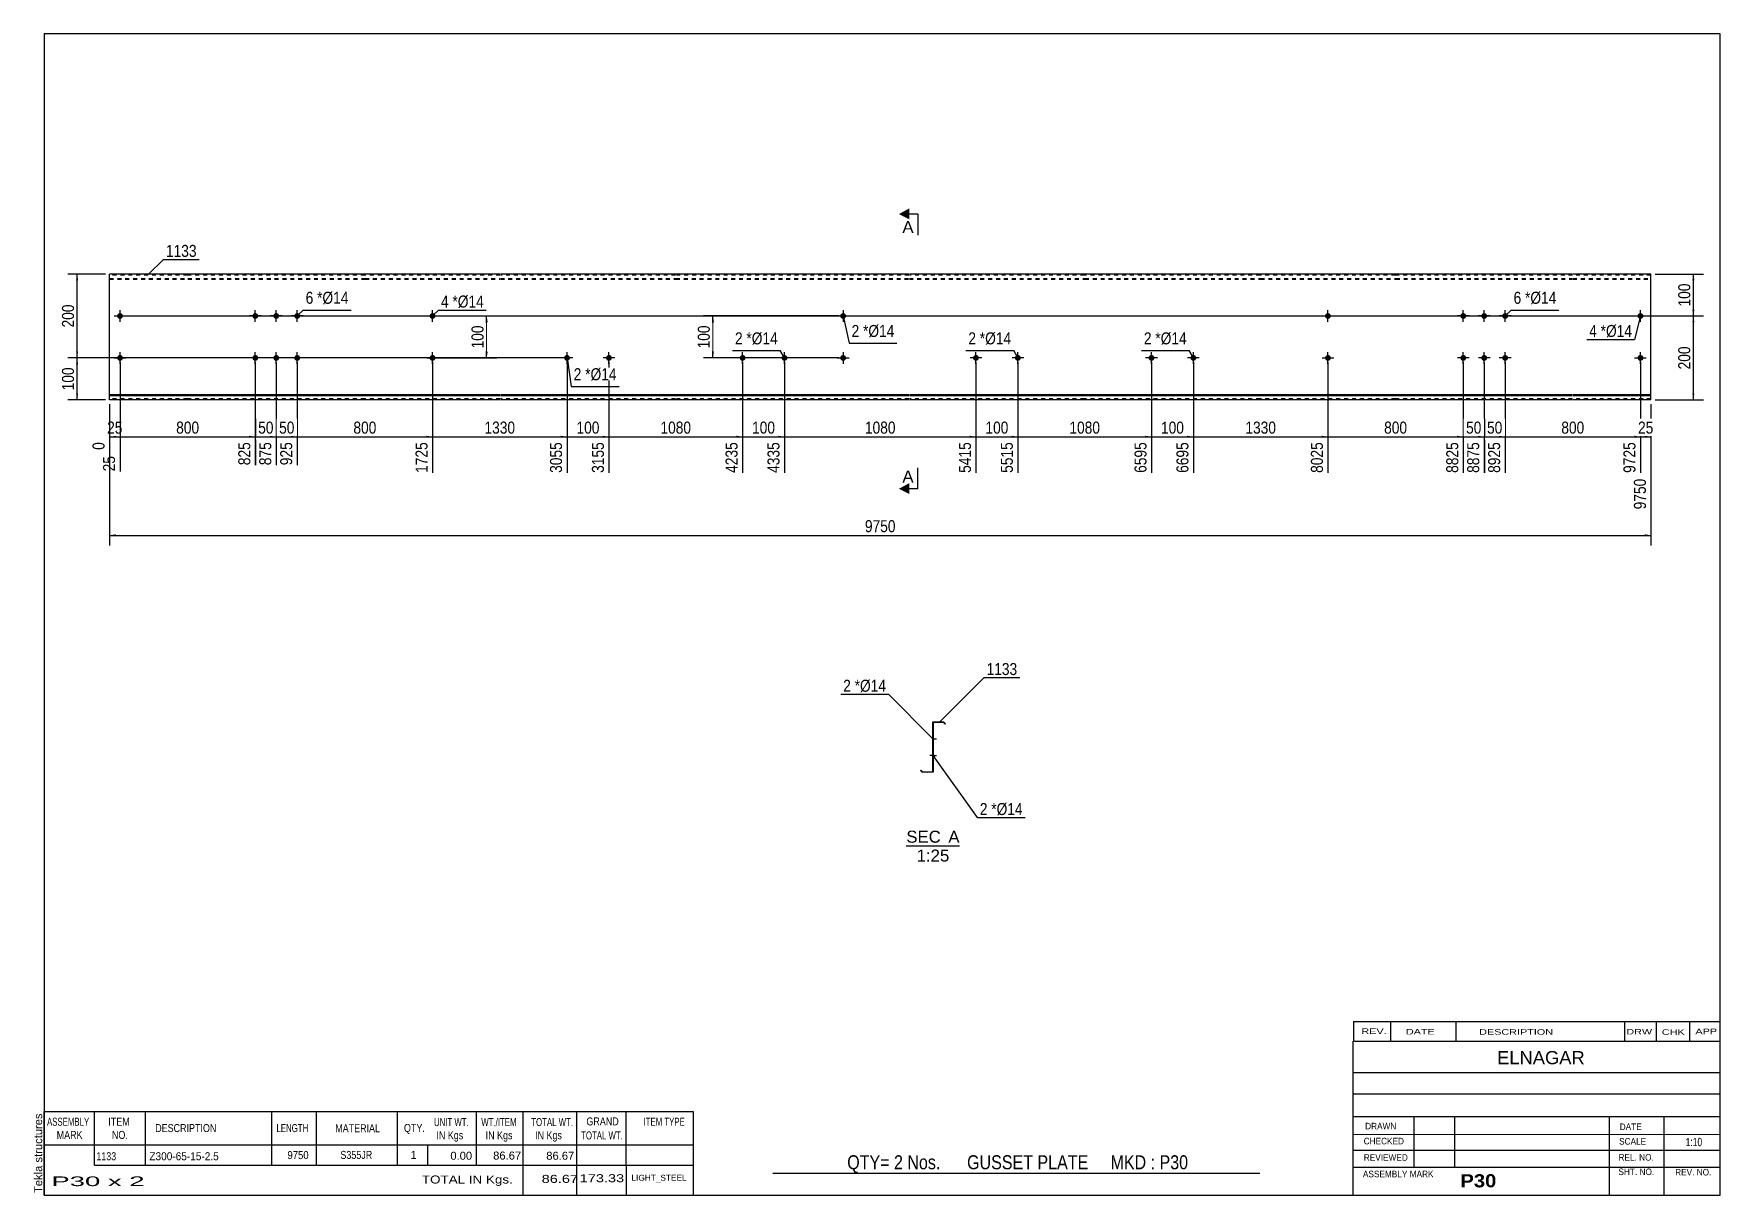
# Model space of a CAD drawing. Header units: millimetres. Extents: x -18 to 384, y -205 to 72.
import ezdxf

# ---------------------------------------------------------------- set-up
doc = ezdxf.new("R2010")
doc.units = ezdxf.units.MM
doc.linetypes.add('DXK_LINE_DOT1', pattern=[1.8814, 0.9407, -0.9407])
doc.styles.add('Arial', font='ARIAL.TTF', dxfattribs={"height": 0.2})
doc.styles.add('Arial Bold', font='ARIALBD.TTF', dxfattribs={"height": 0.2})
doc.styles.add('Arial Narrow', font='ARIALN.TTF', dxfattribs={"height": 0.2})

# ---------------------------------------------------------------- blocks, each defined once
blk = doc.blocks.new('Unknown-629074152-2561')
at = {"color": 5, "linetype": 'Continuous'}
for p, q in [((384.42, 72.31), (-15.58, 72.31)), ((-15.58, 72.31), (-15.58, -204.69)), ((384.42, -204.69), (384.42, 72.31)), ((-15.58, -204.69), (384.42, -204.69))]:
    blk.add_line(p, q, dxfattribs=at)
at = {"color": 174, "linetype": 'Continuous', "style": 'Arial'}
blk.add_text('Tekla structures', height=1.9102, rotation=90, dxfattribs=at).set_placement((-16.08, -204.19))
blk = doc.blocks.new('Unknown-629074152-12 - 3449')
at = {"color": 1, "linetype": 'Continuous'}
blk.add_line((190.16, -121.38), (202.85, -121.38), dxfattribs=at)
at = {"color": 0, "linetype": 'Continuous'}
blk.add_wipeout([(198.39, -120.63), (198.39, -117.63), (190.16, -117.63), (190.16, -120.63)], dxfattribs=at)
blk.add_wipeout([(202.85, -120.63), (202.85, -117.63), (200.19, -117.63), (200.19, -120.63)], dxfattribs=at)
blk.add_wipeout([(200.4, -125.13), (200.4, -122.13), (192.62, -122.13), (192.62, -125.13)], dxfattribs=at)
at = {"color": 136, "linetype": 'Continuous', "style": 'Arial'}
for s, height, p in [('SEC', 2.865, (190.16, -120.63)), ('A', 2.87, (200.19, -120.63)), ('1:25', 2.865, (192.62, -125.13))]:
    blk.add_text(s, height=height, dxfattribs=at).set_placement(p)
blk = doc.blocks.new('Part-629074152-2067 - 2064')
at = {"color": 2, "linetype": 'Continuous'}
for p, q in [((0, -15), (0, 15)), ((18.6, 15), (0, 15)), ((60.89, 15), (18.7, 15)), ((93.18, 15), (60.99, 15)), ((135.08, 15), (93.28, 15)), ((190.78, 15), (135.18, 15)), ((232.68, 15), (190.88, 15)), ((274.58, 15), (232.78, 15)), ((306.88, 15), (274.68, 15)), ((349.17, 15), (306.98, 15)), ((367.87, 15), (349.27, 15)), ((367.87, -15), (367.87, 15)), ((0, -13.76), (18.6, -13.76)), ((0, -13.94), (18.6, -13.94)), ((18.6, -15), (0, -15)), ((18.7, -13.76), (60.89, -13.76)), ((18.7, -13.94), (60.89, -13.94)), ((60.89, -15), (18.7, -15)), ((60.99, -13.76), (93.18, -13.76)), ((60.99, -13.94), (93.18, -13.94)), ((93.18, -15), (60.99, -15)), ((93.28, -13.76), (135.08, -13.76)), ((93.28, -13.94), (135.08, -13.94)), ((135.08, -15), (93.28, -15)), ((135.18, -13.76), (190.78, -13.76)), ((135.18, -13.94), (190.78, -13.94)), ((190.78, -15), (135.18, -15)), ((190.88, -13.76), (232.68, -13.76)), ((190.88, -13.94), (232.68, -13.94)), ((232.68, -15), (190.88, -15)), ((232.78, -13.76), (274.58, -13.76)), ((232.78, -13.94), (274.58, -13.94)), ((274.58, -15), (232.78, -15)), ((274.68, -13.76), (306.88, -13.76)), ((274.68, -13.94), (306.88, -13.94)), ((306.88, -15), (274.68, -15)), ((306.98, -13.76), (349.17, -13.76)), ((306.98, -13.94), (349.17, -13.94)), ((349.17, -15), (306.98, -15)), ((349.27, -13.76), (367.87, -13.76)), ((349.27, -13.94), (367.87, -13.94)), ((367.87, -15), (349.27, -15))]:
    blk.add_line(p, q, dxfattribs=at)
at = {"color": 7, "linetype": 'DXK_LINE_DOT1'}
for p, q in [((18.6, 14.75), (0, 14.75)), ((0, 13.94), (18.6, 13.94)), ((0, 13.76), (18.6, 13.76)), ((60.89, 14.75), (18.7, 14.75)), ((18.7, 13.94), (60.89, 13.94)), ((18.7, 13.76), (60.89, 13.76)), ((93.18, 14.75), (60.99, 14.75)), ((60.99, 13.94), (93.18, 13.94)), ((60.99, 13.76), (93.18, 13.76)), ((135.08, 14.75), (93.28, 14.75)), ((93.28, 13.94), (135.08, 13.94)), ((93.28, 13.76), (135.08, 13.76)), ((190.78, 14.75), (135.18, 14.75)), ((135.18, 13.94), (190.78, 13.94)), ((135.18, 13.76), (190.78, 13.76)), ((232.68, 14.75), (190.88, 14.75)), ((190.88, 13.94), (232.68, 13.94)), ((190.88, 13.76), (232.68, 13.76)), ((274.58, 14.75), (232.78, 14.75)), ((232.78, 13.94), (274.58, 13.94)), ((232.78, 13.76), (274.58, 13.76)), ((306.88, 14.75), (274.68, 14.75)), ((274.68, 13.94), (306.88, 13.94)), ((274.68, 13.76), (306.88, 13.76)), ((349.17, 14.75), (306.98, 14.75)), ((306.98, 13.94), (349.17, 13.94)), ((306.98, 13.76), (349.17, 13.76)), ((367.87, 14.75), (349.27, 14.75)), ((349.27, 13.94), (367.87, 13.94)), ((349.27, 13.76), (367.87, 13.76)), ((18.6, -14.75), (0, -14.75)), ((60.89, -14.75), (18.7, -14.75)), ((93.18, -14.75), (60.99, -14.75)), ((135.08, -14.75), (93.28, -14.75)), ((190.78, -14.75), (135.18, -14.75)), ((232.68, -14.75), (190.88, -14.75)), ((274.58, -14.75), (232.78, -14.75)), ((306.88, -14.75), (274.68, -14.75)), ((349.17, -14.75), (306.98, -14.75)), ((367.87, -14.75), (349.27, -14.75))]:
    blk.add_line(p, q, dxfattribs=at)
blk = doc.blocks.new('Bolt-629074152-2068 - 2064')
at = {"linetype": 'Continuous'}
for points in [[(34.09, 5, -1), (35.49, 5, -1)], [(39.09, 5, -1), (40.49, 5, -1)], [(44.09, 5, -1), (45.49, 5, -1)], [(34.09, -5, -1), (35.49, -5, -1)], [(39.09, -5, -1), (40.49, -5, -1)], [(44.09, -5, -1), (45.49, -5, -1)]]:
    blk.add_hatch(color=3, dxfattribs=at).paths.add_polyline_path(points)
at = {"color": 3, "linetype": 'Continuous'}
for p, q in [((36.19, 5), (33.39, 5)), ((34.79, 3.6), (34.79, 6.4)), ((41.19, 5), (38.39, 5)), ((39.79, 3.6), (39.79, 6.4)), ((46.19, 5), (43.39, 5)), ((44.79, 3.6), (44.79, 6.4)), ((34.79, -6.4), (34.79, -3.6)), ((39.79, -6.4), (39.79, -3.6)), ((44.79, -6.4), (44.79, -3.6)), ((36.19, -5), (33.39, -5)), ((41.19, -5), (38.39, -5)), ((46.19, -5), (43.39, -5))]:
    blk.add_line(p, q, dxfattribs=at)
blk = doc.blocks.new('Bolt-629074152-2069 - 2064')
at = {"linetype": 'Continuous'}
for points in [[(1.8, -5, -1), (3.2, -5, -1)], [(76.39, -5, -1), (77.79, -5, -1)]]:
    blk.add_hatch(color=3, dxfattribs=at).paths.add_polyline_path(points)
at = {"color": 3, "linetype": 'Continuous'}
for p, q in [((2.5, -6.4), (2.5, -3.6)), ((77.09, -6.4), (77.09, -3.6)), ((1.1, -5), (3.9, -5)), ((75.69, -5), (78.49, -5))]:
    blk.add_line(p, q, dxfattribs=at)
blk = doc.blocks.new('Bolt-629074152-2070 - 2064')
at = {"linetype": 'Continuous'}
for points in [[(1.8, 5, -1), (3.2, 5, -1)], [(76.39, 5, -1), (77.79, 5, -1)]]:
    blk.add_hatch(color=3, dxfattribs=at).paths.add_polyline_path(points)
at = {"color": 3, "linetype": 'Continuous'}
for p, q in [((1.1, 5), (3.9, 5)), ((2.5, 3.6), (2.5, 6.4)), ((75.69, 5), (78.49, 5)), ((77.09, 3.6), (77.09, 6.4))]:
    blk.add_line(p, q, dxfattribs=at)
blk = doc.blocks.new('Bolt-629074152-2071 - 2064')
at = {"linetype": 'Continuous'}
for points in [[(290.08, -5, -1), (291.48, -5, -1)], [(364.67, -5, -1), (366.07, -5, -1)]]:
    blk.add_hatch(color=3, dxfattribs=at).paths.add_polyline_path(points)
at = {"color": 3, "linetype": 'Continuous'}
for p, q in [((290.78, -6.4), (290.78, -3.6)), ((365.37, -6.4), (365.37, -3.6)), ((289.38, -5), (292.18, -5)), ((363.97, -5), (366.77, -5))]:
    blk.add_line(p, q, dxfattribs=at)
blk = doc.blocks.new('Bolt-629074152-2072 - 2064')
at = {"linetype": 'Continuous'}
for points in [[(290.08, 5, -1), (291.48, 5, -1)], [(364.67, 5, -1), (366.07, 5, -1)]]:
    blk.add_hatch(color=3, dxfattribs=at).paths.add_polyline_path(points)
at = {"color": 3, "linetype": 'Continuous'}
for p, q in [((289.38, 5), (292.18, 5)), ((290.78, 3.6), (290.78, 6.4)), ((363.97, 5), (366.77, 5)), ((365.37, 3.6), (365.37, 6.4))]:
    blk.add_line(p, q, dxfattribs=at)
blk = doc.blocks.new('Bolt-629074152-2073 - 2064')
at = {"linetype": 'Continuous'}
for points in [[(322.38, 5, -1), (323.78, 5, -1)], [(327.38, 5, -1), (328.78, 5, -1)], [(332.38, 5, -1), (333.78, 5, -1)], [(322.38, -5, -1), (323.78, -5, -1)], [(327.38, -5, -1), (328.78, -5, -1)], [(332.38, -5, -1), (333.78, -5, -1)]]:
    blk.add_hatch(color=3, dxfattribs=at).paths.add_polyline_path(points)
at = {"color": 3, "linetype": 'Continuous'}
for p, q in [((324.48, 5), (321.68, 5)), ((323.08, 3.6), (323.08, 6.4)), ((329.48, 5), (326.68, 5)), ((328.08, 3.6), (328.08, 6.4)), ((334.48, 5), (331.68, 5)), ((333.08, 3.6), (333.08, 6.4)), ((323.08, -6.4), (323.08, -3.6)), ((328.08, -6.4), (328.08, -3.6)), ((333.08, -6.4), (333.08, -3.6)), ((324.48, -5), (321.68, -5)), ((329.48, -5), (326.68, -5)), ((334.48, -5), (331.68, -5))]:
    blk.add_line(p, q, dxfattribs=at)
blk = doc.blocks.new('Bolt-629074152-2074 - 2064')
at = {"linetype": 'Continuous'}
for points in [[(175.78, 5, -1), (174.38, 5, -1)], [(175.78, -5, -1), (174.38, -5, -1)]]:
    blk.add_hatch(color=3, dxfattribs=at).paths.add_polyline_path(points)
at = {"color": 3, "linetype": 'Continuous'}
for p, q in [((173.68, 5), (176.48, 5)), ((175.08, 6.4), (175.08, 3.6)), ((175.08, -3.6), (175.08, -6.4)), ((173.68, -5), (176.48, -5))]:
    blk.add_line(p, q, dxfattribs=at)
blk = doc.blocks.new('Bolt-629074152-2075 - 2064')
at = {"linetype": 'Continuous'}
for points in [[(248.68, -5.7, -1), (248.68, -4.3, -1)], [(258.68, -5.7, -1), (258.68, -4.3, -1)]]:
    blk.add_hatch(color=3, dxfattribs=at).paths.add_polyline_path(points)
at = {"color": 3, "linetype": 'Continuous'}
for p, q in [((248.68, -6.4), (248.68, -3.6)), ((258.68, -6.4), (258.68, -3.6)), ((250.08, -5), (247.28, -5)), ((260.08, -5), (257.28, -5))]:
    blk.add_line(p, q, dxfattribs=at)
blk = doc.blocks.new('Bolt-629074152-2076 - 2064')
at = {"linetype": 'Continuous'}
for points in [[(206.78, -5.7, -1), (206.78, -4.3, -1)], [(216.78, -5.7, -1), (216.78, -4.3, -1)]]:
    blk.add_hatch(color=3, dxfattribs=at).paths.add_polyline_path(points)
at = {"color": 3, "linetype": 'Continuous'}
for p, q in [((206.78, -6.4), (206.78, -3.6)), ((216.78, -6.4), (216.78, -3.6)), ((208.18, -5), (205.38, -5)), ((218.18, -5), (215.38, -5))]:
    blk.add_line(p, q, dxfattribs=at)
blk = doc.blocks.new('Bolt-629074152-2077 - 2064')
at = {"linetype": 'Continuous'}
for points in [[(151.08, -5.7, -1), (151.08, -4.3, -1)], [(161.08, -5.7, -1), (161.08, -4.3, -1)]]:
    blk.add_hatch(color=3, dxfattribs=at).paths.add_polyline_path(points)
at = {"color": 3, "linetype": 'Continuous'}
for p, q in [((151.08, -6.4), (151.08, -3.6)), ((161.08, -6.4), (161.08, -3.6)), ((152.48, -5), (149.68, -5)), ((162.48, -5), (159.68, -5))]:
    blk.add_line(p, q, dxfattribs=at)
blk = doc.blocks.new('Bolt-629074152-2078 - 2064')
at = {"linetype": 'Continuous'}
for points in [[(109.18, -5.7, -1), (109.18, -4.3, -1)], [(119.18, -5.7, -1), (119.18, -4.3, -1)]]:
    blk.add_hatch(color=3, dxfattribs=at).paths.add_polyline_path(points)
at = {"color": 3, "linetype": 'Continuous'}
for p, q in [((109.18, -6.4), (109.18, -3.6)), ((119.18, -6.4), (119.18, -3.6)), ((110.58, -5), (107.78, -5)), ((120.58, -5), (117.78, -5))]:
    blk.add_line(p, q, dxfattribs=at)
blk = doc.blocks.new('Bolt-629074152-3503 - 3449')
at = {"linetype": 'Continuous'}
for points in [[(196.57, -96.11), (196.57, -95.55), (196.47, -95.55), (196.47, -96.11)], [(196.57, -100.11), (196.57, -99.55), (196.47, -99.55), (196.47, -100.11)]]:
    blk.add_hatch(color=3, dxfattribs=at).paths.add_polyline_path(points)
at = {"color": 3, "linetype": 'Continuous'}
for p, q in [((196.47, -95.55), (196.57, -95.55)), ((196.47, -95.83), (197.37, -95.83)), ((196.47, -96.11), (196.57, -96.11)), ((196.47, -99.55), (196.57, -99.55)), ((196.47, -99.83), (197.37, -99.83)), ((196.47, -100.11), (196.57, -100.11))]:
    blk.add_line(p, q, dxfattribs=at)
blk = doc.blocks.new('Part-629074152-3496 - 3449')
at = {"linetype": 'Continuous'}
h = blk.add_hatch(dxfattribs=at)
h.set_pattern_fill('', scale=0.3, style=0, pattern_type=0)
h.set_pattern_definition([(45, (193.9727, -103.8262), (-0.67352, 0.67352), [])])
h.paths.add_polyline_path([(193.55, -103.4), (193.97, -103.83), (196.57, -103.83), (196.57, -91.93), (199.03, -91.93), (199.43, -92.32), (199.5, -92.25), (199.07, -91.83), (196.47, -91.83), (196.47, -103.73), (194.01, -103.73), (193.62, -103.33)])
at = {"color": 2, "linetype": 'Continuous'}
for p, q in [((196.47, -103.73), (196.47, -91.83)), ((196.47, -91.83), (199.07, -91.83)), ((199.03, -91.93), (196.57, -91.93)), ((196.57, -91.93), (196.57, -103.83)), ((199.43, -92.32), (199.03, -91.93)), ((199.07, -91.83), (199.5, -92.25)), ((199.5, -92.25), (199.43, -92.32)), ((193.55, -103.4), (193.62, -103.33)), ((193.97, -103.83), (193.55, -103.4)), ((193.62, -103.33), (194.01, -103.73)), ((196.57, -103.83), (193.97, -103.83)), ((194.01, -103.73), (196.47, -103.73))]:
    blk.add_line(p, q, dxfattribs=at)
blk = doc.blocks.new('Bolt-629074152-3505 - 3449')
at = {"linetype": 'Continuous'}
blk.add_hatch(color=3, dxfattribs=at).paths.add_polyline_path([(196.57, -100.11), (196.57, -99.55), (196.47, -99.55), (196.47, -100.11)])
blk.add_hatch(color=3, dxfattribs=at).paths.add_polyline_path([(196.57, -100.11), (196.57, -99.55), (196.47, -99.55), (196.47, -100.11)])
at = {"color": 3, "linetype": 'Continuous'}
for p, q in [((196.87, -99.83), (195.77, -99.83)), ((196.87, -99.83), (195.77, -99.83)), ((196.57, -99.55), (196.47, -99.55)), ((196.57, -99.55), (196.47, -99.55)), ((196.57, -100.11), (196.47, -100.11)), ((196.57, -100.11), (196.47, -100.11))]:
    blk.add_line(p, q, dxfattribs=at)
blk = doc.blocks.new('StraightDimension-629074152-3012 - 2064')
at = {"linetype": 'Continuous'}
blk.add_hatch(color=7, dxfattribs=at).paths.add_polyline_path([(321.58, -23.56), (323.08, -23.81), (321.58, -24.06)])
at = {"color": 7, "linetype": 'Continuous'}
for p, q in [((290.78, -6), (290.78, -32.42)), ((323.08, -6), (323.08, -32.42)), ((290.78, -23.81), (323.08, -23.81))]:
    blk.add_line(p, q, dxfattribs=at)
at = {"color": 0}
blk.add_wipeout([(310.27, -23.66), (310.27, -19.46), (303.59, -19.46), (303.59, -23.66)], dxfattribs=at)
at = {"color": 0, "linetype": 'Continuous'}
blk.add_wipeout([(322.47, -24.51), (318.27, -24.51), (318.27, -33.02), (322.47, -33.02)], dxfattribs=at)
at = {"color": 3, "style": 'Arial Narrow'}
blk.add_text('800', height=2.863, dxfattribs=at).set_placement((304.19, -23.06))
at = {"color": 3, "linetype": 'Continuous', "style": 'Arial Narrow'}
blk.add_text('8825', height=2.863, rotation=90.0002, dxfattribs=at).set_placement((321.88, -32.42))
blk = doc.blocks.new('StraightDimension-629074152-3019 - 2064')
at = {"linetype": 'Continuous'}
blk.add_hatch(color=7, dxfattribs=at).paths.add_polyline_path([(149.58, -23.56), (151.08, -23.81), (149.58, -24.06)])
at = {"color": 7, "linetype": 'Continuous'}
for p, q in [((119.18, -6), (119.18, -32.42)), ((151.08, -6), (151.08, -32.42)), ((119.18, -23.81), (151.08, -23.81))]:
    blk.add_line(p, q, dxfattribs=at)
at = {"color": 0}
blk.add_wipeout([(139.39, -23.66), (139.39, -19.46), (130.88, -19.46), (130.88, -23.66)], dxfattribs=at)
at = {"color": 0, "linetype": 'Continuous'}
blk.add_wipeout([(150.48, -24.51), (146.28, -24.51), (146.28, -33.02), (150.48, -33.02)], dxfattribs=at)
at = {"color": 3, "style": 'Arial Narrow'}
blk.add_text('1080', height=2.863, dxfattribs=at).set_placement((131.48, -23.06))
at = {"color": 3, "linetype": 'Continuous', "style": 'Arial Narrow'}
blk.add_text('4235', height=2.863, rotation=90.0002, dxfattribs=at).set_placement((149.88, -32.42))
blk = doc.blocks.new('StraightDimension-629074152-3026 - 2064')
at = {"linetype": 'Continuous'}
blk.add_hatch(color=7, dxfattribs=at).paths.add_polyline_path([(1, -23.56), (2.5, -23.81), (1, -24.06)])
at = {"color": 7, "linetype": 'Continuous'}
for p, q in [((2.5, -6), (2.5, -32.06)), ((0, -16), (0, -26.93)), ((0, -23.81), (2.5, -23.81))]:
    blk.add_line(p, q, dxfattribs=at)
at = {"color": 0}
blk.add_wipeout([(3.68, -23.66), (3.68, -19.46), (-1.18, -19.46), (-1.18, -23.66)], dxfattribs=at)
at = {"color": 0, "linetype": 'Continuous'}
blk.add_wipeout([(1.9, -27.81), (-2.3, -27.81), (-2.3, -32.66), (1.9, -32.66)], dxfattribs=at)
blk.add_wipeout([(-0.6, -24.51), (-4.8, -24.51), (-4.8, -27.53), (-0.6, -27.53)], dxfattribs=at)
at = {"color": 3, "style": 'Arial Narrow'}
blk.add_text('25', height=2.863, dxfattribs=at).set_placement((-0.58, -23.06))
at = {"color": 3, "linetype": 'Continuous', "style": 'Arial Narrow'}
for s, height, p in [('0', 2.86, (-1.2, -26.93)), ('25', 2.863, (1.3, -32.06))]:
    blk.add_text(s, height=height, rotation=90.0002, dxfattribs=at).set_placement(p)
blk = doc.blocks.new('StraightDimension-629074152-3016 - 2064')
at = {"linetype": 'Continuous'}
blk.add_hatch(color=7, dxfattribs=at).paths.add_polyline_path([(215.28, -23.56), (216.78, -23.81), (215.28, -24.06)])
at = {"color": 7, "linetype": 'Continuous'}
for p, q in [((206.78, -6), (206.78, -32.42)), ((216.78, -6), (216.78, -32.42)), ((206.78, -23.81), (216.78, -23.81))]:
    blk.add_line(p, q, dxfattribs=at)
at = {"color": 0}
blk.add_wipeout([(215.13, -23.66), (215.13, -19.46), (208.44, -19.46), (208.44, -23.66)], dxfattribs=at)
at = {"color": 0, "linetype": 'Continuous'}
blk.add_wipeout([(216.18, -24.51), (211.98, -24.51), (211.98, -33.02), (216.18, -33.02)], dxfattribs=at)
at = {"color": 3, "style": 'Arial Narrow'}
blk.add_text('100', height=2.863, dxfattribs=at).set_placement((209.04, -23.06))
at = {"color": 3, "linetype": 'Continuous', "style": 'Arial Narrow'}
blk.add_text('5515', height=2.863, rotation=90.0002, dxfattribs=at).set_placement((215.58, -32.42))
blk = doc.blocks.new('StraightDimension-629074152-3020 - 2064')
at = {"linetype": 'Continuous'}
blk.add_hatch(color=7, dxfattribs=at).paths.add_polyline_path([(117.68, -23.56), (119.18, -23.81), (117.68, -24.06)])
at = {"color": 7, "linetype": 'Continuous'}
for p, q in [((109.18, -6), (109.18, -32.42)), ((119.18, -6), (119.18, -32.42)), ((109.18, -23.81), (119.18, -23.81))]:
    blk.add_line(p, q, dxfattribs=at)
at = {"color": 0}
blk.add_wipeout([(117.53, -23.66), (117.53, -19.46), (110.84, -19.46), (110.84, -23.66)], dxfattribs=at)
at = {"color": 0, "linetype": 'Continuous'}
blk.add_wipeout([(118.58, -24.51), (114.38, -24.51), (114.38, -33.02), (118.58, -33.02)], dxfattribs=at)
at = {"color": 3, "style": 'Arial Narrow'}
blk.add_text('100', height=2.863, dxfattribs=at).set_placement((111.44, -23.06))
at = {"color": 3, "linetype": 'Continuous', "style": 'Arial Narrow'}
blk.add_text('3155', height=2.863, rotation=90.0002, dxfattribs=at).set_placement((117.98, -32.42))
blk = doc.blocks.new('StraightDimension-629074152-3024 - 2064')
at = {"linetype": 'Continuous'}
blk.add_hatch(color=7, dxfattribs=at).paths.add_polyline_path([(38.29, -23.56), (39.79, -23.81), (38.29, -24.06)])
at = {"color": 7, "linetype": 'Continuous'}
for p, q in [((34.79, -6), (34.79, -30.59)), ((39.79, -6), (39.79, -30.59)), ((34.79, -23.81), (39.79, -23.81))]:
    blk.add_line(p, q, dxfattribs=at)
at = {"color": 0}
blk.add_wipeout([(39.72, -23.66), (39.72, -19.46), (34.87, -19.46), (34.87, -23.66)], dxfattribs=at)
at = {"color": 0, "linetype": 'Continuous'}
blk.add_wipeout([(39.19, -24.51), (34.99, -24.51), (34.99, -31.19), (39.19, -31.19)], dxfattribs=at)
at = {"color": 3, "style": 'Arial Narrow'}
blk.add_text('50', height=2.863, dxfattribs=at).set_placement((35.47, -23.06))
at = {"color": 3, "linetype": 'Continuous', "style": 'Arial Narrow'}
blk.add_text('875', height=2.863, rotation=90.0002, dxfattribs=at).set_placement((38.59, -30.59))
blk = doc.blocks.new('StraightDimension-629074152-3018 - 2064')
at = {"linetype": 'Continuous'}
blk.add_hatch(color=7, dxfattribs=at).paths.add_polyline_path([(159.58, -23.56), (161.08, -23.81), (159.58, -24.06)])
at = {"color": 7, "linetype": 'Continuous'}
for p, q in [((151.08, -6), (151.08, -32.42)), ((161.08, -6), (161.08, -32.42)), ((151.08, -23.81), (161.08, -23.81))]:
    blk.add_line(p, q, dxfattribs=at)
at = {"color": 0}
blk.add_wipeout([(159.43, -23.66), (159.43, -19.46), (152.74, -19.46), (152.74, -23.66)], dxfattribs=at)
at = {"color": 0, "linetype": 'Continuous'}
blk.add_wipeout([(160.48, -24.51), (156.28, -24.51), (156.28, -33.02), (160.48, -33.02)], dxfattribs=at)
at = {"color": 3, "style": 'Arial Narrow'}
blk.add_text('100', height=2.863, dxfattribs=at).set_placement((153.34, -23.06))
at = {"color": 3, "linetype": 'Continuous', "style": 'Arial Narrow'}
blk.add_text('4335', height=2.863, rotation=90.0002, dxfattribs=at).set_placement((159.88, -32.42))
blk = doc.blocks.new('StraightDimension-629074152-3009 - 2064')
at = {"linetype": 'Continuous'}
blk.add_hatch(color=7, dxfattribs=at).paths.add_polyline_path([(363.87, -23.56), (365.37, -23.81), (363.87, -24.06)])
at = {"color": 7, "linetype": 'Continuous'}
for p, q in [((333.08, -6), (333.08, -32.42)), ((365.37, -6), (365.37, -32.42)), ((333.08, -23.81), (365.37, -23.81))]:
    blk.add_line(p, q, dxfattribs=at)
at = {"color": 0}
blk.add_wipeout([(352.56, -23.66), (352.56, -19.46), (345.88, -19.46), (345.88, -23.66)], dxfattribs=at)
at = {"color": 0, "linetype": 'Continuous'}
blk.add_wipeout([(364.77, -24.51), (360.57, -24.51), (360.57, -33.02), (364.77, -33.02)], dxfattribs=at)
at = {"color": 3, "style": 'Arial Narrow'}
blk.add_text('800', height=2.863, dxfattribs=at).set_placement((346.48, -23.06))
at = {"color": 3, "linetype": 'Continuous', "style": 'Arial Narrow'}
blk.add_text('9725', height=2.863, rotation=90.0002, dxfattribs=at).set_placement((364.17, -32.42))
blk = doc.blocks.new('StraightDimension-629074152-2160 - 2064')
at = {"linetype": 'Continuous'}
for points in [[(1.5, -47.57), (0, -47.32), (1.5, -47.07)], [(366.37, -47.07), (367.87, -47.32), (366.37, -47.57)]]:
    blk.add_hatch(color=7, dxfattribs=at).paths.add_polyline_path(points)
at = {"color": 7, "linetype": 'Continuous'}
for p, q in [((0, -16), (0, -49.72)), ((367.87, -16), (367.87, -49.72)), ((0, -47.32), (367.87, -47.32))]:
    blk.add_line(p, q, dxfattribs=at)
at = {"color": 0}
blk.add_wipeout([(188.19, -47.17), (188.19, -42.97), (179.68, -42.97), (179.68, -47.17)], dxfattribs=at)
at = {"color": 3, "style": 'Arial Narrow'}
blk.add_text('9750', height=2.863, dxfattribs=at).set_placement((180.28, -46.57))
blk = doc.blocks.new('StraightDimension-629074152-3013 - 2064')
at = {"linetype": 'Continuous'}
blk.add_hatch(color=7, dxfattribs=at).paths.add_polyline_path([(289.28, -23.56), (290.78, -23.81), (289.28, -24.06)])
at = {"color": 7, "linetype": 'Continuous'}
for p, q in [((258.68, -6), (258.68, -32.42)), ((290.78, -6), (290.78, -32.42)), ((258.68, -23.81), (290.78, -23.81))]:
    blk.add_line(p, q, dxfattribs=at)
at = {"color": 0}
blk.add_wipeout([(278.99, -23.66), (278.99, -19.46), (270.48, -19.46), (270.48, -23.66)], dxfattribs=at)
at = {"color": 0, "linetype": 'Continuous'}
blk.add_wipeout([(290.18, -24.51), (285.98, -24.51), (285.98, -33.02), (290.18, -33.02)], dxfattribs=at)
at = {"color": 3, "style": 'Arial Narrow'}
blk.add_text('1330', height=2.863, dxfattribs=at).set_placement((271.08, -23.06))
at = {"color": 3, "linetype": 'Continuous', "style": 'Arial Narrow'}
blk.add_text('8025', height=2.863, rotation=90.0002, dxfattribs=at).set_placement((289.58, -32.42))
blk = doc.blocks.new('StraightDimension-629074152-2164 - 2064')
at = {"linetype": 'Continuous'}
for points in [[(143.75, 3.5), (144, 5), (144.25, 3.5)], [(144.25, -3.5), (144, -5), (143.75, -3.5)]]:
    blk.add_hatch(color=7, dxfattribs=at).paths.add_polyline_path(points)
at = {"color": 7, "linetype": 'Continuous'}
for p, q in [((174.08, 5), (141.75, 5)), ((144, -5), (144, 5)), ((174.08, -5), (141.75, -5))]:
    blk.add_line(p, q, dxfattribs=at)
at = {"color": 0}
blk.add_wipeout([(143.85, 3.34), (139.65, 3.34), (139.65, -3.34), (143.85, -3.34)], dxfattribs=at)
at = {"color": 3, "style": 'Arial Narrow'}
blk.add_text('100', height=2.863, rotation=90.0002, dxfattribs=at).set_placement((143.25, -2.74))
blk = doc.blocks.new('StraightDimension-629074152-2170 - 2064')
at = {"linetype": 'Continuous'}
for points in [[(89.75, 3.5), (90, 5), (90.25, 3.5)], [(90.25, -3.5), (90, -5), (89.75, -3.5)]]:
    blk.add_hatch(color=7, dxfattribs=at).paths.add_polyline_path(points)
at = {"color": 7, "linetype": 'Continuous'}
for p, q in [((78.09, 5), (92.4, 5)), ((90, -5), (90, 5)), ((78.09, -5), (92.4, -5))]:
    blk.add_line(p, q, dxfattribs=at)
at = {"color": 0}
blk.add_wipeout([(89.85, 3.34), (85.65, 3.34), (85.65, -3.34), (89.85, -3.34)], dxfattribs=at)
at = {"color": 3, "style": 'Arial Narrow'}
blk.add_text('100', height=2.863, rotation=90.0002, dxfattribs=at).set_placement((89.25, -2.74))
blk = doc.blocks.new('StraightDimension-629074152-2182 - 2064')
at = {"linetype": 'Continuous'}
for points in [[(-7.99, 13.5), (-7.74, 15), (-7.49, 13.5)], [(-7.49, -3.5), (-7.74, -5), (-7.99, -3.5)]]:
    blk.add_hatch(color=7, dxfattribs=at).paths.add_polyline_path(points)
at = {"color": 7, "linetype": 'Continuous'}
for p, q in [((-1, 15), (-9.99, 15)), ((-7.74, -5), (-7.74, 15)), ((108.18, -5), (-9.99, -5))]:
    blk.add_line(p, q, dxfattribs=at)
at = {"color": 0}
blk.add_wipeout([(-7.89, 8.34), (-12.09, 8.34), (-12.09, 1.66), (-7.89, 1.66)], dxfattribs=at)
at = {"color": 3, "style": 'Arial Narrow'}
blk.add_text('200', height=2.863, rotation=90.0002, dxfattribs=at).set_placement((-8.49, 2.26))
blk = doc.blocks.new('StraightDimension-629074152-3010 - 2064')
at = {"linetype": 'Continuous'}
blk.add_hatch(color=7, dxfattribs=at).paths.add_polyline_path([(331.58, -23.56), (333.08, -23.81), (331.58, -24.06)])
at = {"color": 7, "linetype": 'Continuous'}
for p, q in [((328.08, -6), (328.08, -32.42)), ((333.08, -6), (333.08, -32.42)), ((328.08, -23.81), (333.08, -23.81))]:
    blk.add_line(p, q, dxfattribs=at)
at = {"color": 0}
blk.add_wipeout([(333, -23.66), (333, -19.46), (328.15, -19.46), (328.15, -23.66)], dxfattribs=at)
at = {"color": 0, "linetype": 'Continuous'}
blk.add_wipeout([(332.47, -24.51), (328.27, -24.51), (328.27, -33.02), (332.47, -33.02)], dxfattribs=at)
at = {"color": 3, "style": 'Arial Narrow'}
blk.add_text('50', height=2.863, dxfattribs=at).set_placement((328.75, -23.06))
at = {"color": 3, "linetype": 'Continuous', "style": 'Arial Narrow'}
blk.add_text('8925', height=2.863, rotation=90.0002, dxfattribs=at).set_placement((331.88, -32.42))
blk = doc.blocks.new('StraightDimension-629074152-2183 - 2064')
at = {"linetype": 'Continuous'}
for points in [[(-7.99, -6.5), (-7.74, -5), (-7.49, -6.5)], [(-7.49, -13.5), (-7.74, -15), (-7.99, -13.5)]]:
    blk.add_hatch(color=7, dxfattribs=at).paths.add_polyline_path(points)
at = {"color": 7, "linetype": 'Continuous'}
for p, q in [((108.18, -5), (-9.99, -5)), ((-7.74, -15), (-7.74, -5)), ((-1, -15), (-9.99, -15))]:
    blk.add_line(p, q, dxfattribs=at)
at = {"color": 0}
blk.add_wipeout([(-7.89, -6.66), (-12.09, -6.66), (-12.09, -13.34), (-7.89, -13.34)], dxfattribs=at)
at = {"color": 3, "style": 'Arial Narrow'}
blk.add_text('100', height=2.863, rotation=90.0002, dxfattribs=at).set_placement((-8.49, -12.74))
blk = doc.blocks.new('StraightDimension-629074152-3366 - 2064')
at = {"linetype": 'Continuous'}
for points in [[(377.75, 3.5), (378, 5), (378.25, 3.5)], [(378.25, -13.5), (378, -15), (377.75, -13.5)]]:
    blk.add_hatch(color=7, dxfattribs=at).paths.add_polyline_path(points)
at = {"color": 7, "linetype": 'Continuous'}
for p, q in [((3.5, 5), (380.4, 5)), ((378, -15), (378, 5)), ((368.87, -15), (380.4, -15))]:
    blk.add_line(p, q, dxfattribs=at)
at = {"color": 0}
blk.add_wipeout([(377.85, -1.66), (373.65, -1.66), (373.65, -8.34), (377.85, -8.34)], dxfattribs=at)
at = {"color": 3, "style": 'Arial Narrow'}
blk.add_text('200', height=2.863, rotation=90.0002, dxfattribs=at).set_placement((377.25, -7.74))
blk = doc.blocks.new('StraightDimension-629074152-3008 - 2064')
at = {"linetype": 'Continuous'}
blk.add_hatch(color=7, dxfattribs=at).paths.add_polyline_path([(366.37, -23.56), (367.87, -23.81), (366.37, -24.06)])
at = {"color": 7, "linetype": 'Continuous'}
for p, q in [((365.37, -6), (365.37, -32.42)), ((367.87, -16), (367.87, -41.12)), ((365.37, -23.81), (367.87, -23.81))]:
    blk.add_line(p, q, dxfattribs=at)
at = {"color": 0}
blk.add_wipeout([(369.05, -23.66), (369.05, -19.46), (364.19, -19.46), (364.19, -23.66)], dxfattribs=at)
at = {"color": 0, "linetype": 'Continuous'}
blk.add_wipeout([(367.27, -33.21), (363.07, -33.21), (363.07, -41.72), (367.27, -41.72)], dxfattribs=at)
at = {"color": 3, "style": 'Arial Narrow'}
blk.add_text('25', height=2.863, dxfattribs=at).set_placement((364.79, -23.06))
at = {"color": 3, "linetype": 'Continuous', "style": 'Arial Narrow'}
blk.add_text('9750', height=2.863, rotation=90.0002, dxfattribs=at).set_placement((366.67, -41.12))
blk = doc.blocks.new('StraightDimension-629074152-3011 - 2064')
at = {"linetype": 'Continuous'}
blk.add_hatch(color=7, dxfattribs=at).paths.add_polyline_path([(326.58, -23.56), (328.08, -23.81), (326.58, -24.06)])
at = {"color": 7, "linetype": 'Continuous'}
for p, q in [((323.08, -6), (323.08, -32.42)), ((328.08, -6), (328.08, -32.42)), ((323.08, -23.81), (328.08, -23.81))]:
    blk.add_line(p, q, dxfattribs=at)
at = {"color": 0}
blk.add_wipeout([(328, -23.66), (328, -19.46), (323.15, -19.46), (323.15, -23.66)], dxfattribs=at)
at = {"color": 0, "linetype": 'Continuous'}
blk.add_wipeout([(327.47, -24.51), (323.27, -24.51), (323.27, -33.02), (327.47, -33.02)], dxfattribs=at)
at = {"color": 3, "style": 'Arial Narrow'}
blk.add_text('50', height=2.863, dxfattribs=at).set_placement((323.75, -23.06))
at = {"color": 3, "linetype": 'Continuous', "style": 'Arial Narrow'}
blk.add_text('8875', height=2.863, rotation=90.0002, dxfattribs=at).set_placement((326.88, -32.42))
blk = doc.blocks.new('StraightDimension-629074152-3014 - 2064')
at = {"linetype": 'Continuous'}
blk.add_hatch(color=7, dxfattribs=at).paths.add_polyline_path([(257.18, -23.56), (258.68, -23.81), (257.18, -24.06)])
at = {"color": 7, "linetype": 'Continuous'}
for p, q in [((248.68, -6), (248.68, -32.42)), ((258.68, -6), (258.68, -32.42)), ((248.68, -23.81), (258.68, -23.81))]:
    blk.add_line(p, q, dxfattribs=at)
at = {"color": 0}
blk.add_wipeout([(257.03, -23.66), (257.03, -19.46), (250.34, -19.46), (250.34, -23.66)], dxfattribs=at)
at = {"color": 0, "linetype": 'Continuous'}
blk.add_wipeout([(258.08, -24.51), (253.88, -24.51), (253.88, -33.02), (258.08, -33.02)], dxfattribs=at)
at = {"color": 3, "style": 'Arial Narrow'}
blk.add_text('100', height=2.863, dxfattribs=at).set_placement((250.94, -23.06))
at = {"color": 3, "linetype": 'Continuous', "style": 'Arial Narrow'}
blk.add_text('6695', height=2.863, rotation=90.0002, dxfattribs=at).set_placement((257.48, -32.42))
blk = doc.blocks.new('StraightDimension-629074152-3365 - 2064')
at = {"linetype": 'Continuous'}
for points in [[(377.75, 13.5), (378, 15), (378.25, 13.5)], [(378.25, 6.5), (378, 5), (377.75, 6.5)]]:
    blk.add_hatch(color=7, dxfattribs=at).paths.add_polyline_path(points)
at = {"color": 7, "linetype": 'Continuous'}
for p, q in [((368.87, 15), (380.4, 15)), ((378, 5), (378, 15)), ((3.5, 5), (380.4, 5))]:
    blk.add_line(p, q, dxfattribs=at)
at = {"color": 0}
blk.add_wipeout([(377.85, 13.34), (373.65, 13.34), (373.65, 6.66), (377.85, 6.66)], dxfattribs=at)
at = {"color": 3, "style": 'Arial Narrow'}
blk.add_text('100', height=2.863, rotation=90.0002, dxfattribs=at).set_placement((377.25, 7.26))
blk = doc.blocks.new('StraightDimension-629074152-3015 - 2064')
at = {"linetype": 'Continuous'}
blk.add_hatch(color=7, dxfattribs=at).paths.add_polyline_path([(247.18, -23.56), (248.68, -23.81), (247.18, -24.06)])
at = {"color": 7, "linetype": 'Continuous'}
for p, q in [((216.78, -6), (216.78, -32.42)), ((248.68, -6), (248.68, -32.42)), ((216.78, -23.81), (248.68, -23.81))]:
    blk.add_line(p, q, dxfattribs=at)
at = {"color": 0}
blk.add_wipeout([(236.99, -23.66), (236.99, -19.46), (228.48, -19.46), (228.48, -23.66)], dxfattribs=at)
at = {"color": 0, "linetype": 'Continuous'}
blk.add_wipeout([(248.08, -24.51), (243.88, -24.51), (243.88, -33.02), (248.08, -33.02)], dxfattribs=at)
at = {"color": 3, "style": 'Arial Narrow'}
blk.add_text('1080', height=2.863, dxfattribs=at).set_placement((229.08, -23.06))
at = {"color": 3, "linetype": 'Continuous', "style": 'Arial Narrow'}
blk.add_text('6595', height=2.863, rotation=90.0002, dxfattribs=at).set_placement((247.48, -32.42))
blk = doc.blocks.new('StraightDimension-629074152-3017 - 2064')
at = {"linetype": 'Continuous'}
blk.add_hatch(color=7, dxfattribs=at).paths.add_polyline_path([(205.28, -23.56), (206.78, -23.81), (205.28, -24.06)])
at = {"color": 7, "linetype": 'Continuous'}
for p, q in [((161.08, -6), (161.08, -32.42)), ((206.78, -6), (206.78, -32.42)), ((161.08, -23.81), (206.78, -23.81))]:
    blk.add_line(p, q, dxfattribs=at)
at = {"color": 0}
blk.add_wipeout([(188.19, -23.66), (188.19, -19.46), (179.68, -19.46), (179.68, -23.66)], dxfattribs=at)
at = {"color": 0, "linetype": 'Continuous'}
blk.add_wipeout([(206.18, -24.51), (201.98, -24.51), (201.98, -33.02), (206.18, -33.02)], dxfattribs=at)
at = {"color": 3, "style": 'Arial Narrow'}
blk.add_text('1080', height=2.863, dxfattribs=at).set_placement((180.28, -23.06))
at = {"color": 3, "linetype": 'Continuous', "style": 'Arial Narrow'}
blk.add_text('5415', height=2.863, rotation=90.0002, dxfattribs=at).set_placement((205.58, -32.42))
blk = doc.blocks.new('StraightDimension-629074152-3021 - 2064')
at = {"linetype": 'Continuous'}
blk.add_hatch(color=7, dxfattribs=at).paths.add_polyline_path([(107.68, -23.56), (109.18, -23.81), (107.68, -24.06)])
at = {"color": 7, "linetype": 'Continuous'}
for p, q in [((77.09, -6), (77.09, -32.42)), ((109.18, -6), (109.18, -32.42)), ((77.09, -23.81), (109.18, -23.81))]:
    blk.add_line(p, q, dxfattribs=at)
at = {"color": 0}
blk.add_wipeout([(97.39, -23.66), (97.39, -19.46), (88.88, -19.46), (88.88, -23.66)], dxfattribs=at)
at = {"color": 0, "linetype": 'Continuous'}
blk.add_wipeout([(108.58, -24.51), (104.38, -24.51), (104.38, -33.02), (108.58, -33.02)], dxfattribs=at)
at = {"color": 3, "style": 'Arial Narrow'}
blk.add_text('1330', height=2.863, dxfattribs=at).set_placement((89.48, -23.06))
at = {"color": 3, "linetype": 'Continuous', "style": 'Arial Narrow'}
blk.add_text('3055', height=2.863, rotation=90.0002, dxfattribs=at).set_placement((107.98, -32.42))
blk = doc.blocks.new('StraightDimension-629074152-3022 - 2064')
at = {"linetype": 'Continuous'}
blk.add_hatch(color=7, dxfattribs=at).paths.add_polyline_path([(75.59, -23.56), (77.09, -23.81), (75.59, -24.06)])
at = {"color": 7, "linetype": 'Continuous'}
for p, q in [((44.79, -6), (44.79, -30.59)), ((77.09, -6), (77.09, -32.42)), ((44.79, -23.81), (77.09, -23.81))]:
    blk.add_line(p, q, dxfattribs=at)
at = {"color": 0}
blk.add_wipeout([(64.28, -23.66), (64.28, -19.46), (57.6, -19.46), (57.6, -23.66)], dxfattribs=at)
at = {"color": 0, "linetype": 'Continuous'}
blk.add_wipeout([(76.49, -24.51), (72.29, -24.51), (72.29, -33.02), (76.49, -33.02)], dxfattribs=at)
at = {"color": 3, "style": 'Arial Narrow'}
blk.add_text('800', height=2.863, dxfattribs=at).set_placement((58.2, -23.06))
at = {"color": 3, "linetype": 'Continuous', "style": 'Arial Narrow'}
blk.add_text('1725', height=2.863, rotation=90.0002, dxfattribs=at).set_placement((75.89, -32.42))
blk = doc.blocks.new('StraightDimension-629074152-3023 - 2064')
at = {"linetype": 'Continuous'}
blk.add_hatch(color=7, dxfattribs=at).paths.add_polyline_path([(43.29, -23.56), (44.79, -23.81), (43.29, -24.06)])
at = {"color": 7, "linetype": 'Continuous'}
for p, q in [((39.79, -6), (39.79, -30.59)), ((44.79, -6), (44.79, -30.59)), ((39.79, -23.81), (44.79, -23.81))]:
    blk.add_line(p, q, dxfattribs=at)
at = {"color": 0}
blk.add_wipeout([(44.72, -23.66), (44.72, -19.46), (39.87, -19.46), (39.87, -23.66)], dxfattribs=at)
at = {"color": 0, "linetype": 'Continuous'}
blk.add_wipeout([(44.19, -24.51), (39.99, -24.51), (39.99, -31.19), (44.19, -31.19)], dxfattribs=at)
at = {"color": 3, "style": 'Arial Narrow'}
blk.add_text('50', height=2.863, dxfattribs=at).set_placement((40.47, -23.06))
at = {"color": 3, "linetype": 'Continuous', "style": 'Arial Narrow'}
blk.add_text('925', height=2.863, rotation=90.0002, dxfattribs=at).set_placement((43.59, -30.59))
blk = doc.blocks.new('StraightDimension-629074152-3025 - 2064')
at = {"linetype": 'Continuous'}
blk.add_hatch(color=7, dxfattribs=at).paths.add_polyline_path([(33.29, -23.56), (34.79, -23.81), (33.29, -24.06)])
at = {"color": 7, "linetype": 'Continuous'}
for p, q in [((2.5, -6), (2.5, -32.06)), ((34.79, -6), (34.79, -30.59)), ((2.5, -23.81), (34.79, -23.81))]:
    blk.add_line(p, q, dxfattribs=at)
at = {"color": 0}
blk.add_wipeout([(21.99, -23.66), (21.99, -19.46), (15.3, -19.46), (15.3, -23.66)], dxfattribs=at)
at = {"color": 0, "linetype": 'Continuous'}
blk.add_wipeout([(34.19, -24.51), (29.99, -24.51), (29.99, -31.19), (34.19, -31.19)], dxfattribs=at)
at = {"color": 3, "style": 'Arial Narrow'}
blk.add_text('800', height=2.863, dxfattribs=at).set_placement((15.9, -23.06))
at = {"color": 3, "linetype": 'Continuous', "style": 'Arial Narrow'}
blk.add_text('825', height=2.863, rotation=90.0002, dxfattribs=at).set_placement((33.59, -30.59))
blk = doc.blocks.new('CBS_NAME_BLOG-629074152-3572')
at = {"color": 7, "linetype": 'Continuous'}
for p, q in [((296.82, -167.93), (384.34, -167.93)), ((296.82, -204.64), (296.82, -167.94)), ((296.83, -175.47), (384.34, -175.47)), ((296.9, -180.53), (384.42, -180.53)), ((296.82, -185.9), (384.34, -185.9)), ((311.35, -198), (311.35, -185.9)), ((321.03, -197.98), (321.03, -185.91)), ((357.95, -204.64), (357.95, -185.91)), ((371, -204.64), (371, -185.9)), ((296.83, -190.2), (384.42, -190.18)), ((296.82, -193.94), (384.34, -193.94)), ((296.82, -197.99), (384.34, -197.99)), ((296.82, -204.69), (384.42, -204.69))]:
    blk.add_line(p, q, dxfattribs=at)
at = {"color": 3, "linetype": 'Continuous', "style": 'Arial'}
blk.add_text('ELNAGAR', height=3.133, dxfattribs=at).set_placement((331.15, -173.46))
at = {"color": 3, "linetype": 'Continuous'}
for s, height, style, width, p in [('DRAWN', 1.566, 'Arial', 0.9, (299.66, -189.01)), ('DATE', 1.566, 'Arial', 0.9, (360.42, -189.17)), ('CHECKED', 1.566, 'Arial', 0.9, (299.31, -192.58)), ('SCALE', 1.566, 'Arial', 0.9, (360.27, -192.64)), ('1:10', 1.957, 'Arial Narrow', 0.9, (376.16, -193)), ('REVIEWED', 1.566, 'Arial', 0.9, (299.34, -196.5)), ('REL. NO.', 1.566, 'Arial', 0.9, (360.13, -196.45)), ('ASSEMBLY MARK', 1.5663, 'Arial', 0.9, (299.13, -200.43)), ('P30', 3.131, 'Arial Bold', 1.1, (322.4, -202.83)), ('SHT. NO.', 1.566, 'Arial', 0.9, (360.12, -199.91)), ('REV. NO.', 1.566, 'Arial', 0.9, (373.65, -200))]:
    blk.add_text(s, height=height, dxfattribs=dict(at, style=style, width=width)).set_placement(p)
blk = doc.blocks.new('CBS_BOM-629074152-3570')
at = {"color": 7, "linetype": 'Continuous'}
for p, q in [((-15.62, -192.72), (-15.62, -184.72)), ((-15.61, -184.72), (139.31, -184.72)), ((-3.62, -192.72), (-3.62, -184.72)), ((8.57, -192.72), (8.57, -184.72)), ((38.74, -192.72), (38.74, -184.72)), ((49.42, -192.72), (49.42, -184.72)), ((68.74, -192.72), (68.74, -184.72)), ((87.54, -192.72), (87.54, -184.72)), ((98.75, -192.72), (98.75, -184.72)), ((111.53, -192.72), (111.53, -184.72)), ((123.28, -192.72), (123.28, -184.72)), ((139.31, -184.72), (139.3, -192.71)), ((-15.62, -192.72), (139.31, -192.72)), ((-15.62, -197.52), (-15.62, -192.72)), ((-3.62, -197.52), (-3.62, -192.72)), ((8.57, -197.52), (8.57, -192.72)), ((38.74, -197.52), (38.74, -192.72)), ((49.42, -197.52), (49.42, -192.72)), ((68.74, -197.52), (68.74, -192.72)), ((76, -197.52), (76, -192.72)), ((87.54, -197.52), (87.54, -192.72)), ((98.75, -197.52), (98.75, -192.72)), ((111.53, -197.52), (111.53, -192.72)), ((123.3, -197.52), (123.3, -192.72)), ((139.31, -192.72), (139.31, -197.52)), ((-15.62, -204.72), (-15.62, -197.54)), ((-3.62, -197.52), (139.31, -197.52)), ((98.75, -204.72), (98.75, -197.54)), ((111.53, -204.72), (111.53, -197.54)), ((123.34, -204.72), (123.34, -197.54)), ((139.31, -197.52), (139.31, -204.72)), ((-15.62, -204.72), (139.31, -204.72))]:
    blk.add_line(p, q, dxfattribs=at)
at = {"color": 3, "linetype": 'Continuous', "style": 'Arial'}
for s, height, width, p in [('ASSEMBLY', 1.91, 0.7, (-14.93, -188.14)), ('ITEM', 1.91, 0.8, (-0.29, -188.14)), ('DESCRIPTION', 1.9102, 0.8, (10.9, -189.65)), ('LENGTH', 1.91, 0.7, (39.84, -189.65)), ('MATERIAL', 1.91, 0.8, (53.87, -189.69)), ('QTY.', 1.91, 0.8, (70.26, -189.62)), ('UNIT WT.', 1.91, 0.7, (77.43, -188.22)), ('WT./ITEM', 1.91, 0.7, (88.72, -188.22)), ('TOTAL WT.', 1.91, 0.7, (100.65, -188.22)), ('GRAND', 1.91, 0.8, (113.81, -188.06)), ('ITEM TYPE', 1.91, 0.7, (127.44, -188.14)), ('MARK', 1.91, 0.8, (-12.61, -191.28)), ('NO.', 1.91, 0.8, (0.57, -191.28)), ('IN Kgs', 1.91, 0.8, (78, -191.36)), ('IN Kgs', 1.91, 0.8, (89.76, -191.36)), ('IN Kgs', 1.91, 0.8, (101.55, -191.36)), ('TOTAL WT.', 1.91, 0.7, (112.55, -191.4))]:
    blk.add_text(s, height=height, dxfattribs=dict(at, width=width)).set_placement(p)
at = {"color": 7, "linetype": 'Continuous', "style": 'Arial'}
for s, height, width, p in [('1133', 1.91, 0.8, (-3.16, -196.37)), ('Z300-65-15-2.5', 1.9102, 0.9, (9.51, -196.37)), ('9750', 1.91, 0.85, (42.46, -196.09)), ('S355JR', 1.91, 0.8, (55.1, -196.05))]:
    blk.add_text(s, height=height, dxfattribs=dict(at, width=width)).set_placement(p)
for s, p in [('1', (71.82, -196.05)), ('0.00', (81.34, -196.25)), ('86.67', (91.55, -196.21)), ('86.67', (104.23, -196.25))]:
    blk.add_text(s, height=1.91, dxfattribs=at).set_placement(p)
at = {"color": 6, "linetype": 'Continuous', "style": 'Arial'}
for s, height, width, p in [('P30 x 2', 2.292, 2.05, (-13.89, -202.53)), ('TOTAL IN Kgs.', 1.9102, 1.2, (74.54, -201.92)), ('86.67', 1.91, 1.3, (103.13, -201.77)), ('173.33', 1.91, 1.3, (112.21, -201.61))]:
    blk.add_text(s, height=height, dxfattribs=dict(at, width=width)).set_placement(p)
blk.add_text('LIGHT_STEEL', height=1.4135, dxfattribs=at).set_placement((124.56, -201.26))
blk = doc.blocks.new('CBS_CALLOFF-629074152-3571')
at = {"color": 7, "linetype": 'Continuous'}
blk.add_line((158.29, -199.42), (274.53, -199.44), dxfattribs=at)
at = {"color": 3, "linetype": 'Continuous', "style": 'Arial Narrow'}
blk.add_text('QTY= 2 Nos.      GUSSET PLATE     MKD : P30', height=3.3405, dxfattribs=at).set_placement((176.05, -198.52))
blk = doc.blocks.new('CBS_REVISION-629074152-3573')
at = {"color": 7, "linetype": 'Continuous'}
for p, q in [((296.91, -163.3), (384.41, -163.3)), ((296.91, -163.3), (296.91, -167.93)), ((305.7, -163.3), (305.7, -167.93)), ((321.3, -163.3), (321.3, -167.87)), ((361.56, -163.3), (361.56, -167.93)), ((369.1, -163.3), (369.1, -167.93)), ((377.04, -163.3), (377.04, -167.93)), ((296.91, -167.93), (384.41, -167.93))]:
    blk.add_line(p, q, dxfattribs=at)
at = {"color": 7, "style": 'Arial Narrow', "width": 1.7}
for s, height, p in [('REV.', 1.326, (298.77, -166.26)), ('APP', 1.326, (378.48, -166.3)), ('DATE', 1.326, (309.39, -166.37)), ('DESCRIPTION', 1.3257, (326.87, -166.43)), ('DRW', 1.326, (361.99, -166.37)), ('CHK', 1.326, (370.47, -166.46))]:
    blk.add_text(s, height=height, dxfattribs=at).set_placement(p)
blk = doc.blocks.new('MarkSet-629074152-2202 - 2064')
at = {"color": 0}
blk.add_wipeout([(80.93, 7.01), (80.93, 10.01), (79.1, 10.01), (79.1, 7.01)], dxfattribs=at)
blk.add_wipeout([(80.93, 7.01), (80.93, 10.01), (79.1, 10.01), (79.1, 7.01)], dxfattribs=at)
at = {"color": 7, "linetype": 'Continuous'}
blk.add_line((77.09, 5), (78.5, 6.41), dxfattribs=at)
at = {"color": 0}
blk.add_wipeout([(83.11, 7.01), (83.11, 10.01), (81.83, 10.01), (81.83, 7.01)], dxfattribs=at)
blk.add_wipeout([(83.11, 7.01), (83.11, 10.01), (81.83, 10.01), (81.83, 7.01)], dxfattribs=at)
at = {"color": 3, "style": 'Arial Narrow'}
blk.add_text('4', height=2.86, dxfattribs=at).set_placement((79.1, 7.01))
at = {"color": 0}
blk.add_wipeout([(89.32, 7.01), (89.32, 10.01), (83.11, 10.01), (83.11, 7.01)], dxfattribs=at)
blk.add_wipeout([(89.32, 7.01), (89.32, 10.01), (83.11, 10.01), (83.11, 7.01)], dxfattribs=at)
at = {"color": 7, "linetype": 'Continuous'}
blk.add_line((78.5, 6.41), (89.92, 6.41), dxfattribs=at)
at = {"color": 3, "style": 'Arial Narrow'}
for s, height, p in [('*', 2.86, (81.83, 7.01)), ('Ø14', 2.863, (83.11, 7.01))]:
    blk.add_text(s, height=height, dxfattribs=at).set_placement(p)
blk = doc.blocks.new('MarkSet-629074152-2207 - 2064')
at = {"color": 0}
blk.add_wipeout([(354.96, -0.01), (354.96, 2.99), (353.14, 2.99), (353.14, -0.01)], dxfattribs=at)
blk.add_wipeout([(354.96, -0.01), (354.96, 2.99), (353.14, 2.99), (353.14, -0.01)], dxfattribs=at)
blk.add_wipeout([(357.14, -0.01), (357.14, 2.99), (355.86, 2.99), (355.86, -0.01)], dxfattribs=at)
blk.add_wipeout([(357.14, -0.01), (357.14, 2.99), (355.86, 2.99), (355.86, -0.01)], dxfattribs=at)
at = {"color": 3, "style": 'Arial Narrow'}
blk.add_text('4', height=2.86, dxfattribs=at).set_placement((353.14, -0.01))
at = {"color": 0}
blk.add_wipeout([(363.35, -0.01), (363.35, 2.99), (357.14, 2.99), (357.14, -0.01)], dxfattribs=at)
blk.add_wipeout([(363.35, -0.01), (363.35, 2.99), (357.14, 2.99), (357.14, -0.01)], dxfattribs=at)
at = {"color": 7, "linetype": 'Continuous'}
for p in [(365.37, 5), (352.54, -0.61)]:
    blk.add_line(p, (363.95, -0.61), dxfattribs=at)
at = {"color": 3, "style": 'Arial Narrow'}
for s, height, p in [('*', 2.86, (355.86, -0.01)), ('Ø14', 2.863, (357.14, -0.01))]:
    blk.add_text(s, height=height, dxfattribs=at).set_placement(p)
blk = doc.blocks.new('Mark-629074152-2191 - 2064')
at = {"color": 0}
blk.add_wipeout([(20.77, 19.09), (20.77, 22.09), (13.46, 22.09), (13.46, 19.09)], dxfattribs=at)
blk.add_wipeout([(20.77, 19.09), (20.77, 22.09), (13.46, 22.09), (13.46, 19.09)], dxfattribs=at)
at = {"color": 7, "linetype": 'Continuous'}
for p, q in [((9.32, 14.95), (12.86, 18.49)), ((12.86, 18.49), (21.37, 18.49))]:
    blk.add_line(p, q, dxfattribs=at)
at = {"color": 3, "style": 'Arial Narrow'}
blk.add_text('1133', height=2.863, dxfattribs=at).set_placement((13.46, 19.09))
blk = doc.blocks.new('Mark-629074152-2210 - 2064')
at = {"color": 0}
blk.add_wipeout([(48.64, 7.91), (48.64, 10.91), (46.81, 10.91), (46.81, 7.91)], dxfattribs=at)
blk.add_wipeout([(48.64, 7.91), (48.64, 10.91), (46.81, 10.91), (46.81, 7.91)], dxfattribs=at)
at = {"color": 7, "linetype": 'Continuous'}
blk.add_line((44.79, 5), (46.21, 6.41), dxfattribs=at)
at = {"color": 0}
blk.add_wipeout([(50.81, 7.91), (50.81, 10.91), (49.54, 10.91), (49.54, 7.91)], dxfattribs=at)
blk.add_wipeout([(50.81, 7.91), (50.81, 10.91), (49.54, 10.91), (49.54, 7.91)], dxfattribs=at)
at = {"color": 3, "style": 'Arial Narrow'}
blk.add_text('6', height=2.86, dxfattribs=at).set_placement((46.81, 7.91))
at = {"color": 0}
blk.add_wipeout([(57.03, 7.91), (57.03, 10.91), (50.81, 10.91), (50.81, 7.91)], dxfattribs=at)
blk.add_wipeout([(57.03, 7.91), (57.03, 10.91), (50.81, 10.91), (50.81, 7.91)], dxfattribs=at)
at = {"color": 7, "linetype": 'Continuous'}
blk.add_line((46.21, 6.41), (57.63, 6.41), dxfattribs=at)
at = {"color": 3, "style": 'Arial Narrow'}
for s, height, p in [('*', 2.86, (49.54, 7.91)), ('Ø14', 2.863, (50.81, 7.91))]:
    blk.add_text(s, height=height, dxfattribs=at).set_placement(p)
blk = doc.blocks.new('Mark-629074152-2211 - 2064')
at = {"color": 0}
blk.add_wipeout([(336.92, 7.91), (336.92, 10.91), (335.09, 10.91), (335.09, 7.91)], dxfattribs=at)
blk.add_wipeout([(336.92, 7.91), (336.92, 10.91), (335.09, 10.91), (335.09, 7.91)], dxfattribs=at)
at = {"color": 7, "linetype": 'Continuous'}
blk.add_line((333.08, 5), (334.49, 6.41), dxfattribs=at)
at = {"color": 0}
blk.add_wipeout([(339.09, 7.91), (339.09, 10.91), (337.82, 10.91), (337.82, 7.91)], dxfattribs=at)
blk.add_wipeout([(339.09, 7.91), (339.09, 10.91), (337.82, 10.91), (337.82, 7.91)], dxfattribs=at)
at = {"color": 3, "style": 'Arial Narrow'}
blk.add_text('6', height=2.86, dxfattribs=at).set_placement((335.09, 7.91))
at = {"color": 0}
blk.add_wipeout([(345.31, 7.91), (345.31, 10.91), (339.09, 10.91), (339.09, 7.91)], dxfattribs=at)
blk.add_wipeout([(345.31, 7.91), (345.31, 10.91), (339.09, 10.91), (339.09, 7.91)], dxfattribs=at)
at = {"color": 7, "linetype": 'Continuous'}
blk.add_line((334.49, 6.41), (345.91, 6.41), dxfattribs=at)
at = {"color": 3, "style": 'Arial Narrow'}
for s, height, p in [('*', 2.86, (337.82, 7.91)), ('Ø14', 2.863, (339.09, 7.91))]:
    blk.add_text(s, height=height, dxfattribs=at).set_placement(p)
blk = doc.blocks.new('Mark-629074152-2212 - 2064')
at = {"color": 0}
blk.add_wipeout([(178.93, -0.01), (178.93, 2.99), (177.1, 2.99), (177.1, -0.01)], dxfattribs=at)
blk.add_wipeout([(178.93, -0.01), (178.93, 2.99), (177.1, 2.99), (177.1, -0.01)], dxfattribs=at)
at = {"color": 7, "linetype": 'Continuous'}
blk.add_line((175.08, 5), (176.5, -1.51), dxfattribs=at)
at = {"color": 0}
blk.add_wipeout([(181.1, -0.01), (181.1, 2.99), (179.83, 2.99), (179.83, -0.01)], dxfattribs=at)
blk.add_wipeout([(181.1, -0.01), (181.1, 2.99), (179.83, 2.99), (179.83, -0.01)], dxfattribs=at)
at = {"color": 3, "style": 'Arial Narrow'}
blk.add_text('2', height=2.86, dxfattribs=at).set_placement((177.1, -0.01))
at = {"color": 0}
blk.add_wipeout([(187.32, -0.01), (187.32, 2.99), (181.1, 2.99), (181.1, -0.01)], dxfattribs=at)
blk.add_wipeout([(187.32, -0.01), (187.32, 2.99), (181.1, 2.99), (181.1, -0.01)], dxfattribs=at)
at = {"color": 7, "linetype": 'Continuous'}
blk.add_line((176.5, -1.51), (187.92, -1.51), dxfattribs=at)
at = {"color": 3, "style": 'Arial Narrow'}
for s, height, p in [('*', 2.86, (179.83, -0.01)), ('Ø14', 2.863, (181.1, -0.01))]:
    blk.add_text(s, height=height, dxfattribs=at).set_placement(p)
blk = doc.blocks.new('Mark-629074152-2213 - 2064')
at = {"color": 0}
blk.add_wipeout([(248.69, -1.77), (248.69, 1.23), (246.86, 1.23), (246.86, -1.77)], dxfattribs=at)
blk.add_wipeout([(248.69, -1.77), (248.69, 1.23), (246.86, 1.23), (246.86, -1.77)], dxfattribs=at)
blk.add_wipeout([(250.87, -1.77), (250.87, 1.23), (249.59, 1.23), (249.59, -1.77)], dxfattribs=at)
blk.add_wipeout([(250.87, -1.77), (250.87, 1.23), (249.59, 1.23), (249.59, -1.77)], dxfattribs=at)
at = {"color": 3, "style": 'Arial Narrow'}
blk.add_text('2', height=2.86, dxfattribs=at).set_placement((246.86, -1.77))
at = {"color": 0}
blk.add_wipeout([(257.08, -1.77), (257.08, 1.23), (250.87, 1.23), (250.87, -1.77)], dxfattribs=at)
blk.add_wipeout([(257.08, -1.77), (257.08, 1.23), (250.87, 1.23), (250.87, -1.77)], dxfattribs=at)
at = {"color": 7, "linetype": 'Continuous'}
for p in [(246.26, -3.27), (258.68, -5)]:
    blk.add_line(p, (257.68, -3.27), dxfattribs=at)
at = {"color": 3, "style": 'Arial Narrow'}
for s, height, p in [('*', 2.86, (249.59, -1.77)), ('Ø14', 2.863, (250.87, -1.77))]:
    blk.add_text(s, height=height, dxfattribs=at).set_placement(p)
blk = doc.blocks.new('Mark-629074152-2214 - 2064')
at = {"color": 0}
blk.add_wipeout([(206.79, -1.77), (206.79, 1.23), (204.96, 1.23), (204.96, -1.77)], dxfattribs=at)
blk.add_wipeout([(206.79, -1.77), (206.79, 1.23), (204.96, 1.23), (204.96, -1.77)], dxfattribs=at)
blk.add_wipeout([(208.97, -1.77), (208.97, 1.23), (207.69, 1.23), (207.69, -1.77)], dxfattribs=at)
blk.add_wipeout([(208.97, -1.77), (208.97, 1.23), (207.69, 1.23), (207.69, -1.77)], dxfattribs=at)
at = {"color": 3, "style": 'Arial Narrow'}
blk.add_text('2', height=2.86, dxfattribs=at).set_placement((204.96, -1.77))
at = {"color": 0}
blk.add_wipeout([(215.18, -1.77), (215.18, 1.23), (208.97, 1.23), (208.97, -1.77)], dxfattribs=at)
blk.add_wipeout([(215.18, -1.77), (215.18, 1.23), (208.97, 1.23), (208.97, -1.77)], dxfattribs=at)
at = {"color": 7, "linetype": 'Continuous'}
for p in [(204.36, -3.27), (216.78, -5)]:
    blk.add_line(p, (215.78, -3.27), dxfattribs=at)
at = {"color": 3, "style": 'Arial Narrow'}
for s, height, p in [('*', 2.86, (207.69, -1.77)), ('Ø14', 2.863, (208.97, -1.77))]:
    blk.add_text(s, height=height, dxfattribs=at).set_placement(p)
blk = doc.blocks.new('SectionMark-629074152-3508 - 2064')
at = {"color": 0, "linetype": 'Continuous'}
for points in [[(191.88, 24.8), (191.88, 27.8), (189.22, 27.8), (189.22, 24.8)], [(191.88, -34.73), (191.88, -31.73), (189.22, -31.73), (189.22, -34.73)]]:
    blk.add_wipeout(points, dxfattribs=at)
at = {"linetype": 'Continuous'}
for points in [[(190.88, 28.05), (188.38, 29.3), (190.88, 30.67)], [(190.88, -37.48), (188.38, -36.23), (190.88, -34.86)]]:
    blk.add_hatch(color=7, dxfattribs=at).paths.add_polyline_path(points)
at = {"color": 7, "linetype": 'Continuous'}
for p, q in [((192.88, 29.3), (190.88, 29.3)), ((192.88, 29.3), (192.88, 24.3)), ((192.88, -36.23), (192.88, -31.23)), ((192.88, -36.23), (190.88, -36.23))]:
    blk.add_line(p, q, dxfattribs=at)
at = {"color": 136, "linetype": 'Continuous', "style": 'Arial'}
for p in [(189.22, 24.8), (189.22, -34.73)]:
    blk.add_text('A', height=2.87, dxfattribs=at).set_placement(p)
blk = doc.blocks.new('Mark-629074152-2215 - 2064')
at = {"color": 0}
blk.add_wipeout([(151.09, -1.77), (151.09, 1.23), (149.27, 1.23), (149.27, -1.77)], dxfattribs=at)
blk.add_wipeout([(151.09, -1.77), (151.09, 1.23), (149.27, 1.23), (149.27, -1.77)], dxfattribs=at)
blk.add_wipeout([(153.27, -1.77), (153.27, 1.23), (151.99, 1.23), (151.99, -1.77)], dxfattribs=at)
blk.add_wipeout([(153.27, -1.77), (153.27, 1.23), (151.99, 1.23), (151.99, -1.77)], dxfattribs=at)
at = {"color": 3, "style": 'Arial Narrow'}
blk.add_text('2', height=2.86, dxfattribs=at).set_placement((149.27, -1.77))
at = {"color": 0}
blk.add_wipeout([(159.48, -1.77), (159.48, 1.23), (153.27, 1.23), (153.27, -1.77)], dxfattribs=at)
blk.add_wipeout([(159.48, -1.77), (159.48, 1.23), (153.27, 1.23), (153.27, -1.77)], dxfattribs=at)
at = {"color": 7, "linetype": 'Continuous'}
for p in [(148.67, -3.27), (161.08, -5)]:
    blk.add_line(p, (160.08, -3.27), dxfattribs=at)
at = {"color": 3, "style": 'Arial Narrow'}
for s, height, p in [('*', 2.86, (151.99, -1.77)), ('Ø14', 2.863, (153.27, -1.77))]:
    blk.add_text(s, height=height, dxfattribs=at).set_placement(p)
blk = doc.blocks.new('Mark-629074152-2216 - 2064')
at = {"color": 0}
blk.add_wipeout([(112.61, -10.33), (112.61, -7.33), (110.78, -7.33), (110.78, -10.33)], dxfattribs=at)
blk.add_wipeout([(112.61, -10.33), (112.61, -7.33), (110.78, -7.33), (110.78, -10.33)], dxfattribs=at)
at = {"color": 7, "linetype": 'Continuous'}
blk.add_line((109.18, -5), (110.18, -11.83), dxfattribs=at)
at = {"color": 0}
blk.add_wipeout([(114.79, -10.33), (114.79, -7.33), (113.51, -7.33), (113.51, -10.33)], dxfattribs=at)
blk.add_wipeout([(114.79, -10.33), (114.79, -7.33), (113.51, -7.33), (113.51, -10.33)], dxfattribs=at)
at = {"color": 3, "style": 'Arial Narrow'}
blk.add_text('2', height=2.86, dxfattribs=at).set_placement((110.78, -10.33))
at = {"color": 0}
blk.add_wipeout([(121, -10.33), (121, -7.33), (114.79, -7.33), (114.79, -10.33)], dxfattribs=at)
blk.add_wipeout([(121, -10.33), (121, -7.33), (114.79, -7.33), (114.79, -10.33)], dxfattribs=at)
at = {"color": 7, "linetype": 'Continuous'}
blk.add_line((110.18, -11.83), (121.6, -11.83), dxfattribs=at)
at = {"color": 3, "style": 'Arial Narrow'}
for s, height, p in [('*', 2.86, (113.51, -10.33)), ('Ø14', 2.863, (114.79, -10.33))]:
    blk.add_text(s, height=height, dxfattribs=at).set_placement(p)
blk = doc.blocks.new('Mark-629074152-3530 - 3449')
at = {"color": 0}
blk.add_wipeout([(216.62, -80.64), (216.62, -77.64), (209.31, -77.64), (209.31, -80.64)], dxfattribs=at)
blk.add_wipeout([(216.62, -80.64), (216.62, -77.64), (209.31, -77.64), (209.31, -80.64)], dxfattribs=at)
at = {"color": 7, "linetype": 'Continuous'}
for p, q in [((198.1, -91.85), (208.71, -81.24)), ((208.71, -81.24), (217.22, -81.24))]:
    blk.add_line(p, q, dxfattribs=at)
at = {"color": 3, "style": 'Arial Narrow'}
blk.add_text('1133', height=2.863, dxfattribs=at).set_placement((209.31, -80.64))
blk = doc.blocks.new('Mark-629074152-3533 - 3449')
at = {"color": 0}
blk.add_wipeout([(176.93, -84.62), (176.93, -81.62), (175.1, -81.62), (175.1, -84.62)], dxfattribs=at)
blk.add_wipeout([(176.93, -84.62), (176.93, -81.62), (175.1, -81.62), (175.1, -84.62)], dxfattribs=at)
blk.add_wipeout([(179.1, -84.62), (179.1, -81.62), (177.83, -81.62), (177.83, -84.62)], dxfattribs=at)
blk.add_wipeout([(179.1, -84.62), (179.1, -81.62), (177.83, -81.62), (177.83, -84.62)], dxfattribs=at)
at = {"color": 3, "style": 'Arial Narrow'}
blk.add_text('2', height=2.86, dxfattribs=at).set_placement((175.1, -84.62))
at = {"color": 0}
blk.add_wipeout([(185.32, -84.62), (185.32, -81.62), (179.1, -81.62), (179.1, -84.62)], dxfattribs=at)
blk.add_wipeout([(185.32, -84.62), (185.32, -81.62), (179.1, -81.62), (179.1, -84.62)], dxfattribs=at)
at = {"color": 7, "linetype": 'Continuous'}
for p in [(174.5, -85.22), (196.52, -95.83)]:
    blk.add_line(p, (185.92, -85.22), dxfattribs=at)
at = {"color": 3, "style": 'Arial Narrow'}
for s, height, p in [('*', 2.86, (177.83, -84.62)), ('Ø14', 2.863, (179.1, -84.62))]:
    blk.add_text(s, height=height, dxfattribs=at).set_placement(p)
blk = doc.blocks.new('Mark-629074152-3534 - 3449')
at = {"color": 0}
blk.add_wipeout([(209.53, -114.03), (209.53, -111.03), (207.7, -111.03), (207.7, -114.03)], dxfattribs=at)
blk.add_wipeout([(209.53, -114.03), (209.53, -111.03), (207.7, -111.03), (207.7, -114.03)], dxfattribs=at)
at = {"color": 7, "linetype": 'Continuous'}
blk.add_line((196.49, -99.83), (207.1, -114.63), dxfattribs=at)
at = {"color": 0}
blk.add_wipeout([(211.7, -114.03), (211.7, -111.03), (210.43, -111.03), (210.43, -114.03)], dxfattribs=at)
blk.add_wipeout([(211.7, -114.03), (211.7, -111.03), (210.43, -111.03), (210.43, -114.03)], dxfattribs=at)
at = {"color": 3, "style": 'Arial Narrow'}
blk.add_text('2', height=2.86, dxfattribs=at).set_placement((207.7, -114.03))
at = {"color": 0}
blk.add_wipeout([(217.92, -114.03), (217.92, -111.03), (211.7, -111.03), (211.7, -114.03)], dxfattribs=at)
blk.add_wipeout([(217.92, -114.03), (217.92, -111.03), (211.7, -111.03), (211.7, -114.03)], dxfattribs=at)
at = {"color": 7, "linetype": 'Continuous'}
blk.add_line((207.1, -114.63), (218.52, -114.63), dxfattribs=at)
at = {"color": 3, "style": 'Arial Narrow'}
for s, height, p in [('*', 2.86, (210.43, -114.03)), ('Ø14', 2.863, (211.7, -114.03))]:
    blk.add_text(s, height=height, dxfattribs=at).set_placement(p)

msp = doc.modelspace()

# ---------------------------------------------------------------- block references
for name in ['Unknown-629074152-2561', 'Part-629074152-2067 - 2064', 'Bolt-629074152-2070 - 2064', 'Bolt-629074152-2068 - 2064', 'Bolt-629074152-2074 - 2064', 'Bolt-629074152-2072 - 2064', 'Bolt-629074152-2073 - 2064', 'Bolt-629074152-2069 - 2064', 'Bolt-629074152-2078 - 2064', 'Bolt-629074152-2077 - 2064', 'Bolt-629074152-2076 - 2064', 'Bolt-629074152-2075 - 2064', 'Bolt-629074152-2071 - 2064', 'Part-629074152-3496 - 3449', 'Bolt-629074152-3503 - 3449', 'Bolt-629074152-3505 - 3449', 'CBS_REVISION-629074152-3573', 'CBS_NAME_BLOG-629074152-3572', 'CBS_BOM-629074152-3570', 'CBS_CALLOFF-629074152-3571']:
    msp.add_blockref(name, (0, 0))

# ---------------------------------------------------------------- next in the draw order: block references
for name in ['StraightDimension-629074152-2170 - 2064', 'StraightDimension-629074152-3026 - 2064', 'StraightDimension-629074152-3024 - 2064', 'StraightDimension-629074152-3019 - 2064', 'StraightDimension-629074152-3016 - 2064', 'StraightDimension-629074152-3012 - 2064', 'StraightDimension-629074152-3009 - 2064', 'Mark-629074152-3530 - 3449', 'Mark-629074152-3534 - 3449', 'Unknown-629074152-12 - 3449']:
    msp.add_blockref(name, (0, 0))

# ---------------------------------------------------------------- next in the draw order: block references
for name in ['StraightDimension-629074152-3020 - 2064', 'StraightDimension-629074152-3018 - 2064', 'Mark-629074152-3533 - 3449']:
    msp.add_blockref(name, (0, 0))

# ---------------------------------------------------------------- next in the draw order: block references
for name in ['StraightDimension-629074152-2182 - 2064', 'StraightDimension-629074152-2164 - 2064', 'StraightDimension-629074152-2160 - 2064']:
    msp.add_blockref(name, (0, 0))

# ---------------------------------------------------------------- next in the draw order: block references
for name in ['StraightDimension-629074152-2183 - 2064', 'StraightDimension-629074152-3013 - 2064', 'StraightDimension-629074152-3010 - 2064']:
    msp.add_blockref(name, (0, 0))

# ---------------------------------------------------------------- next in the draw order: block references
msp.add_blockref('StraightDimension-629074152-3366 - 2064', (0, 0))

# ---------------------------------------------------------------- next in the draw order: block references
for name in ['StraightDimension-629074152-3365 - 2064', 'StraightDimension-629074152-3025 - 2064', 'StraightDimension-629074152-3021 - 2064', 'StraightDimension-629074152-3017 - 2064', 'StraightDimension-629074152-3014 - 2064', 'StraightDimension-629074152-3011 - 2064', 'StraightDimension-629074152-3008 - 2064']:
    msp.add_blockref(name, (0, 0))

# ---------------------------------------------------------------- next in the draw order: block references
for name in ['Mark-629074152-2191 - 2064', 'Mark-629074152-2210 - 2064', 'MarkSet-629074152-2202 - 2064', 'Mark-629074152-2211 - 2064', 'Mark-629074152-2212 - 2064', 'MarkSet-629074152-2207 - 2064', 'Mark-629074152-2215 - 2064', 'StraightDimension-629074152-3022 - 2064', 'Mark-629074152-2216 - 2064', 'StraightDimension-629074152-3015 - 2064']:
    msp.add_blockref(name, (0, 0))

# ---------------------------------------------------------------- next in the draw order: block references
for name in ['SectionMark-629074152-3508 - 2064', 'Mark-629074152-2214 - 2064', 'Mark-629074152-2213 - 2064', 'StraightDimension-629074152-3023 - 2064']:
    msp.add_blockref(name, (0, 0))

doc.saveas('drawing.dxf')
